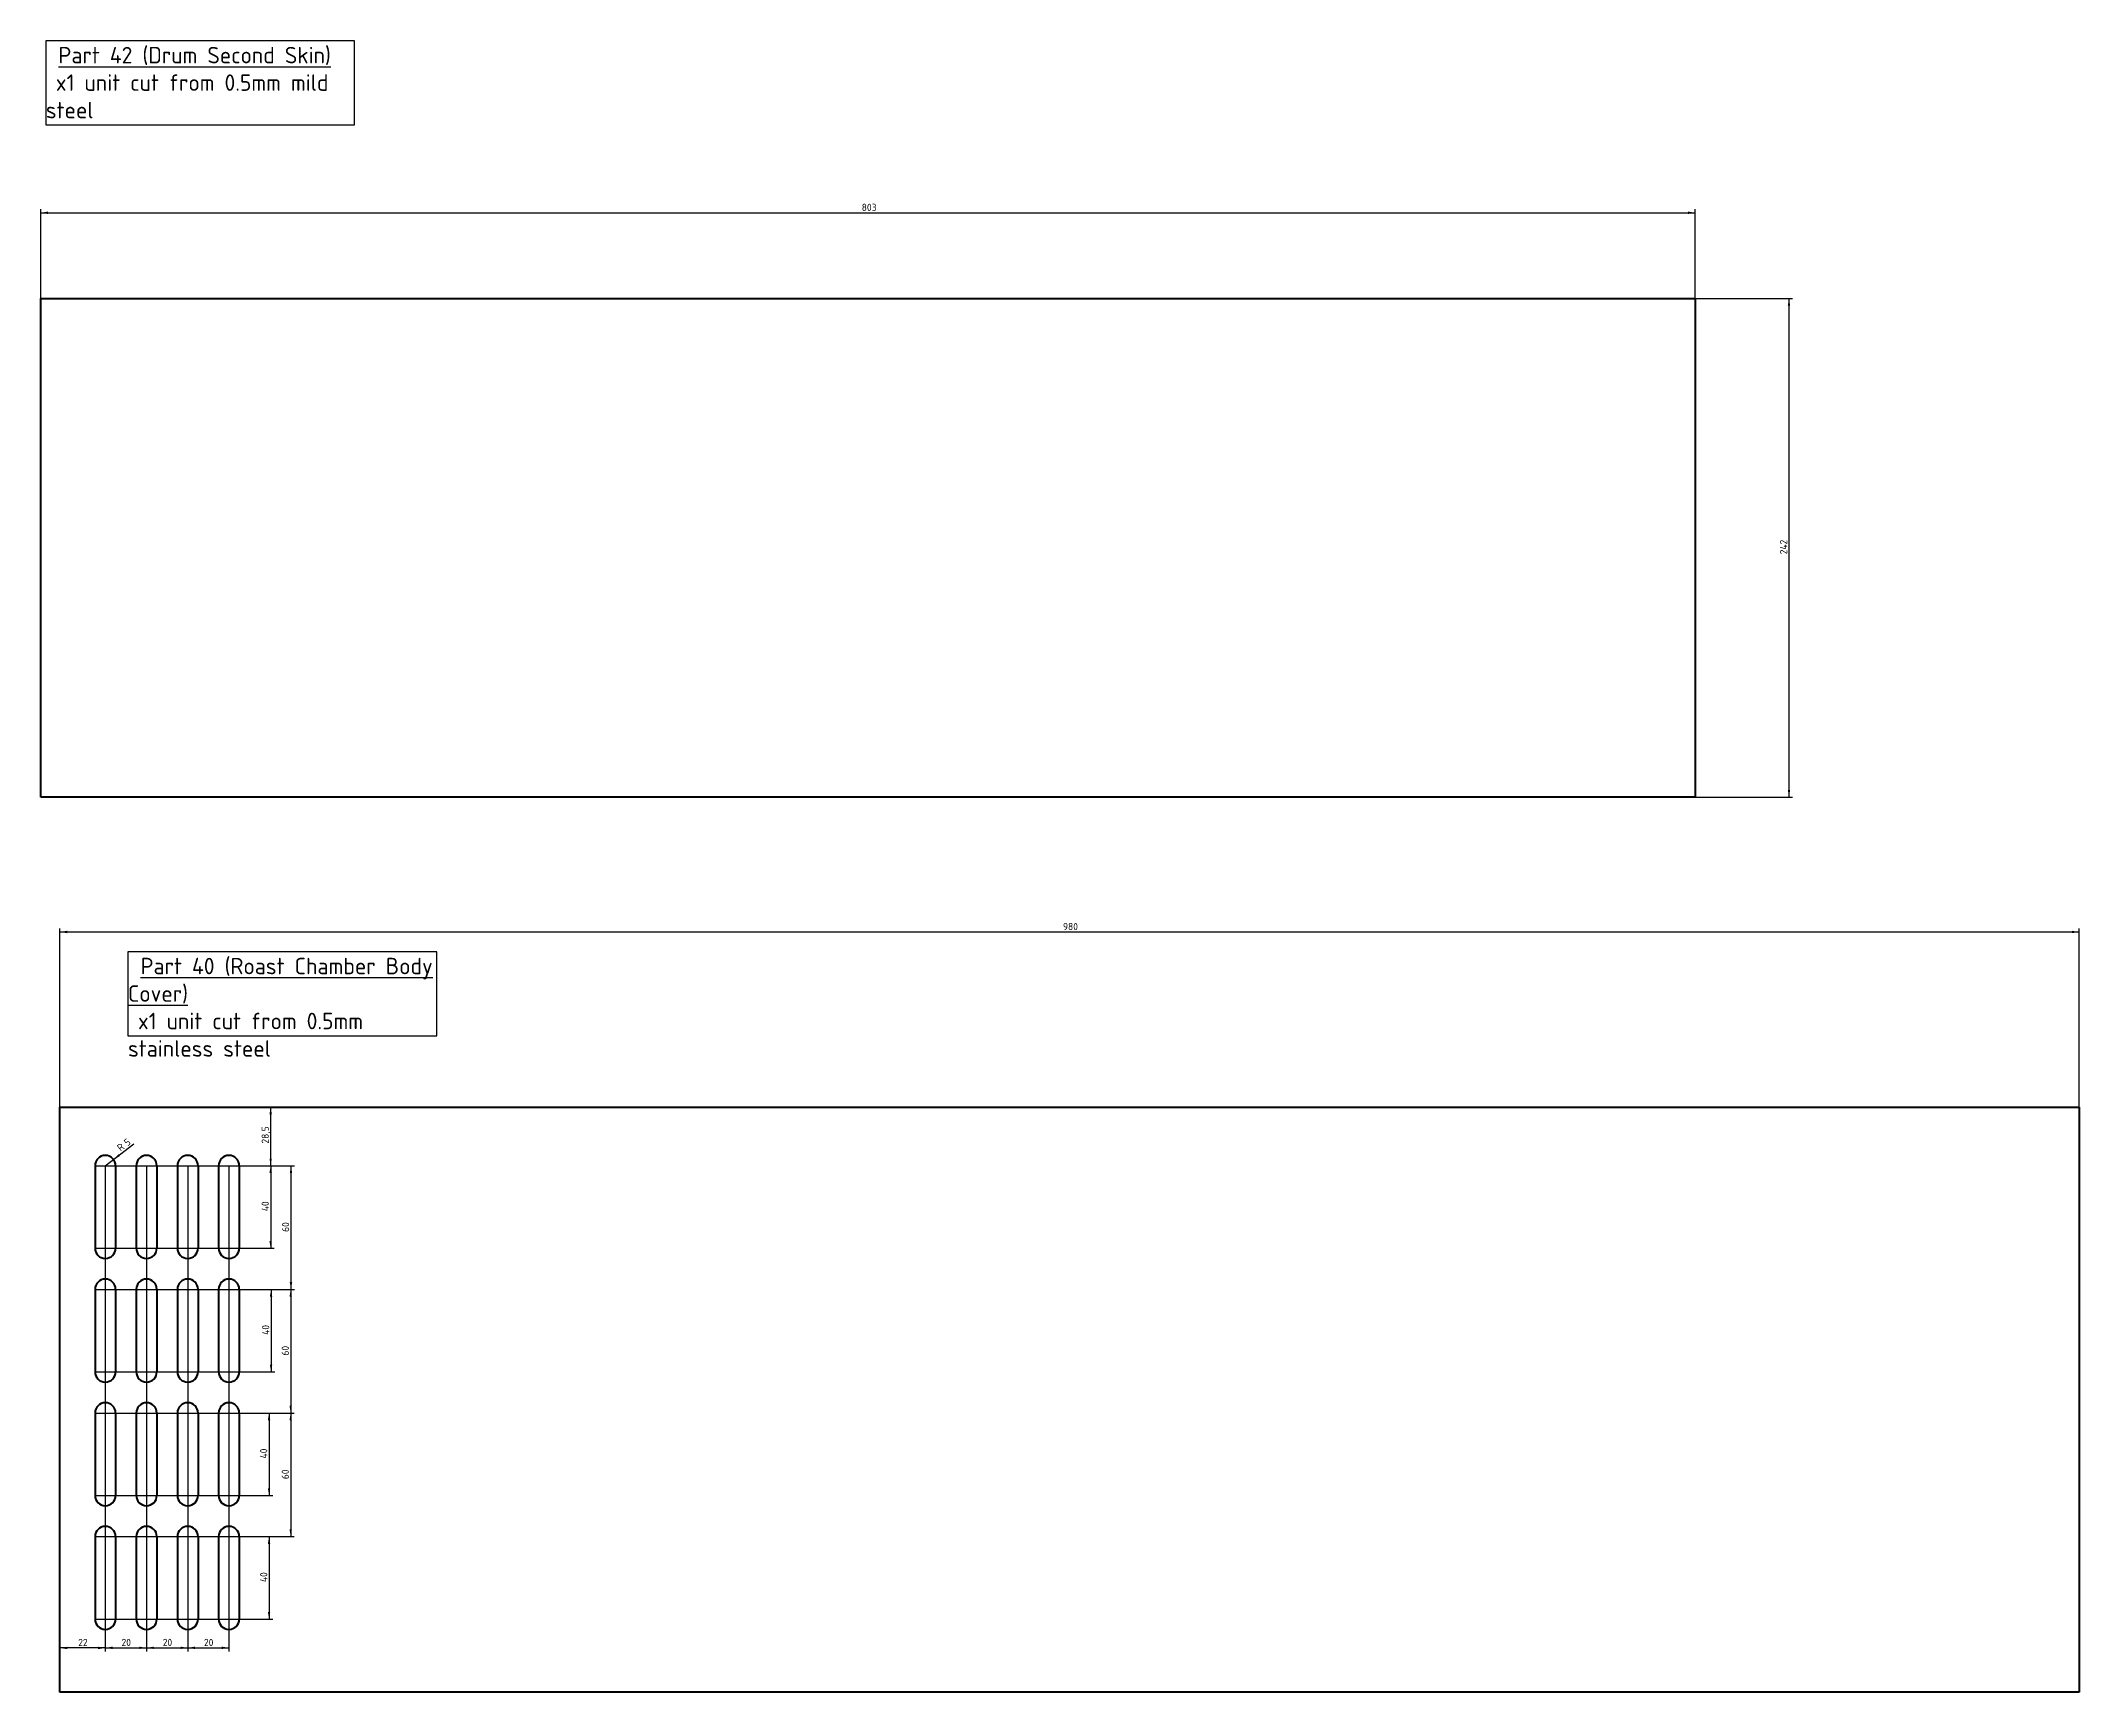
# Model space of a CAD drawing. Header units: millimetres. Extents: x 44 to 2242, y 25 to 832.
# Drawn here: x 1253 to 2242, y 29 to 830 of the extents above; entities that cross this region are included whole.
import ezdxf
from ezdxf.enums import TextEntityAlignment as Align

# ---------------------------------------------------------------- set-up
doc = ezdxf.new("R2010")
doc.units = ezdxf.units.MM
doc.layers.add('Default', color=7, linetype='Continuous')
doc.layers.add('Dimensions', color=7, linetype='Continuous')
doc.styles.add('SEACAD_Solid_Edge_ISO', font='seiso.ttf')
doc.dimstyles.new('ISO_(mm)', dxfattribs={"dimtxt": 3.5, "dimasz": 3.5, "dimexe": 1.75, "dimexo": 0, "dimgap": 0.875, "dimtad": 1, "dimtxsty": 'SEACAD_Solid_Edge_ISO', "dimblk1": '_SE_FILLED', "dimblk2": '_SE_FILLED', "dimsah": 1, "dimcen": 1.75, "dimadec": 0, "dimazin": 0, "dimtfac": 0.5, "dimtmove": 1, "dimatfit": 3, "dimfxl": 1, "dimtolj": 1, "dimarcsym": 0})

msp = doc.modelspace()

# ---------------------------------------------------------------- texts
at = {"layer": 'Default', "char_height": 10.054167, "width": 149.85551, "attachment_point": 1}
for s, insert in [('{\\fSolid Edge ISO|b0||i0||c0|p34;\\C7;\\L\\H10.05416667;\\W1.;\\T1.; }{\\fSolid Edge ISO|b0||i0||c0|p34;\\C7;\\L\\H8.;\\W1.;\\T1.;Part 42 (Drum Second Skin) \\P}{\\fSolid Edge ISO|b0||i0||c0|p34;\\C7;\\H8.;\\W1.;\\T1.; x1 unit cut from 0.5mm mild steel}', (1255.458, 827.354)), ('{\\fSolid Edge ISO|b0||i0||c0|p34;\\C7;\\L\\H10.05416667;\\W1.;\\T1.; }{\\fSolid Edge ISO|b0||i0||c0|p34;\\C7;\\L\\H8.;\\W1.;\\T1.;Part 40 (Roast Chamber Body Cover) \\P}{\\fSolid Edge ISO|b0||i0||c0|p34;\\C7;\\H8.;\\W1.;\\T1.; x1 unit cut from 0.5mm stainless steel}', (1295.318, 385.29))]:
    msp.add_mtext(s, dxfattribs=dict(at, insert=insert))

# ---------------------------------------------------------------- blocks, each defined once
blk = doc.blocks.new('DMBLK564')
at = {"layer": 'Dimensions', "linetype": 'Continuous', "lineweight": 25}
for points in [[(1265.81, 398.41), (1262.31, 397.82), (1265.81, 397.24)], [(2238.81, 398.41), (2238.81, 397.24), (2242.31, 397.82)]]:
    blk.add_hatch(color=7, dxfattribs=at).paths.add_polyline_path(points)
at = {"layer": 'Dimensions', "color": 7, "linetype": 'Continuous', "lineweight": 25}
for p, q in [((1262.31, 312.88), (1262.31, 399.57)), ((1262.31, 397.82), (2242.31, 397.82)), ((2242.31, 312.88), (2242.31, 399.57))]:
    blk.add_line(p, q, dxfattribs=at)
at = {"layer": 'Dimensions', "color": 7, "linetype": 'Continuous', "lineweight": 25, "style": 'SEACAD_Solid_Edge_ISO'}
blk.add_text('980', height=3.5, dxfattribs=at).set_placement((1749.09, 402.2), align=Align.TOP_LEFT)
blk = doc.blocks.new('_SE_FILLED')
at = {"color": 0}
blk.add_line((0, 0), (-1, 0), dxfattribs=at)
blk.add_solid([(0, 0), (-1, -0.1665), (-1, 0.1665), (0, 0)], dxfattribs=at)
blk = doc.blocks.new('DMBLK566')
at = {"layer": 'Dimensions', "linetype": 'Continuous', "lineweight": 25}
blk.add_hatch(color=7, dxfattribs=at).paths.add_polyline_path([(1290.72, 290), (1288.29, 287.41), (1291.42, 289.07)])
at = {"layer": 'Dimensions', "color": 7, "linetype": 'Continuous', "lineweight": 25}
blk.add_line((1284.31, 284.38), (1298.16, 294.94), dxfattribs=at)
at = {"layer": 'Dimensions', "color": 7, "linetype": 'Continuous', "lineweight": 25, "style": 'SEACAD_Solid_Edge_ISO'}
for s, p in [('5', (1292.96, 296.47)), ('R', (1289.64, 293.94))]:
    blk.add_text(s, height=3.5, rotation=37.3373, dxfattribs=at).set_placement(p, align=Align.TOP_LEFT)
blk = doc.blocks.new('DMBLK567')
at = {"layer": 'Dimensions', "linetype": 'Continuous', "lineweight": 25}
for points in [[(1365.15, 280.88), (1364.57, 284.38), (1363.98, 280.88)], [(1365.15, 247.88), (1363.98, 247.88), (1364.57, 244.38)]]:
    blk.add_hatch(color=7, dxfattribs=at).paths.add_polyline_path(points)
at = {"layer": 'Dimensions', "color": 7, "linetype": 'Continuous', "lineweight": 25}
for p, q in [((1279.31, 284.38), (1366.32, 284.38)), ((1364.57, 284.38), (1364.57, 244.38)), ((1279.31, 244.38), (1366.32, 244.38))]:
    blk.add_line(p, q, dxfattribs=at)
at = {"layer": 'Dimensions', "color": 7, "linetype": 'Continuous', "lineweight": 25, "style": 'SEACAD_Solid_Edge_ISO'}
blk.add_text('40', height=3.5, rotation=90, dxfattribs=at).set_placement((1360.19, 262.31), align=Align.TOP_LEFT)
blk = doc.blocks.new('DMBLK568')
at = {"layer": 'Dimensions', "linetype": 'Continuous', "lineweight": 25}
for points in [[(1265.81, 49.79), (1265.81, 50.96), (1262.31, 50.37)], [(1280.81, 49.79), (1284.31, 50.37), (1280.81, 50.96)]]:
    blk.add_hatch(color=7, dxfattribs=at).paths.add_polyline_path(points)
at = {"layer": 'Dimensions', "color": 7, "linetype": 'Continuous', "lineweight": 25}
for p, q in [((1284.31, 284.38), (1284.31, 48.62)), ((1284.31, 50.37), (1262.31, 50.37))]:
    blk.add_line(p, q, dxfattribs=at)
at = {"layer": 'Dimensions', "color": 7, "linetype": 'Continuous', "lineweight": 25, "style": 'SEACAD_Solid_Edge_ISO'}
blk.add_text('22', height=3.5, dxfattribs=at).set_placement((1271.17, 54.75), align=Align.TOP_LEFT)
blk = doc.blocks.new('DMBLK569')
at = {"layer": 'Dimensions', "linetype": 'Continuous', "lineweight": 25}
for points in [[(1365.15, 309.38), (1364.57, 312.88), (1363.98, 309.38)], [(1365.15, 287.88), (1363.98, 287.88), (1364.57, 284.38)]]:
    blk.add_hatch(color=7, dxfattribs=at).paths.add_polyline_path(points)
at = {"layer": 'Dimensions', "color": 7, "linetype": 'Continuous', "lineweight": 25}
for p, q in [((1364.57, 284.38), (1364.57, 312.88)), ((1284.31, 284.38), (1366.32, 284.38))]:
    blk.add_line(p, q, dxfattribs=at)
at = {"layer": 'Dimensions', "color": 7, "linetype": 'Continuous', "lineweight": 25, "style": 'SEACAD_Solid_Edge_ISO'}
blk.add_text('28,5', height=3.5, rotation=90, dxfattribs=at).set_placement((1360.19, 295.13), align=Align.TOP_LEFT)
blk = doc.blocks.new('DMBLK570')
at = {"layer": 'Dimensions', "linetype": 'Continuous', "lineweight": 25}
for points in [[(1375.01, 280.88), (1374.42, 284.38), (1373.84, 280.88)], [(1375.01, 227.88), (1373.84, 227.88), (1374.42, 224.38)]]:
    blk.add_hatch(color=7, dxfattribs=at).paths.add_polyline_path(points)
at = {"layer": 'Dimensions', "color": 7, "linetype": 'Continuous', "lineweight": 25}
for p, q in [((1284.31, 284.38), (1376.17, 284.38)), ((1374.42, 284.38), (1374.42, 224.38)), ((1284.31, 224.38), (1376.17, 224.38))]:
    blk.add_line(p, q, dxfattribs=at)
at = {"layer": 'Dimensions', "color": 7, "linetype": 'Continuous', "lineweight": 25, "style": 'SEACAD_Solid_Edge_ISO'}
blk.add_text('60', height=3.5, rotation=90, dxfattribs=at).set_placement((1370.05, 252.27), align=Align.TOP_LEFT)
blk = doc.blocks.new('DMBLK571')
at = {"layer": 'Dimensions', "linetype": 'Continuous', "lineweight": 25}
for points in [[(1374.87, 220.88), (1374.29, 224.38), (1373.71, 220.88)], [(1374.87, 167.88), (1373.71, 167.88), (1374.29, 164.38)]]:
    blk.add_hatch(color=7, dxfattribs=at).paths.add_polyline_path(points)
at = {"layer": 'Dimensions', "color": 7, "linetype": 'Continuous', "lineweight": 25}
for p, q in [((1284.31, 224.38), (1376.04, 224.38)), ((1374.29, 224.38), (1374.29, 164.38)), ((1284.31, 164.38), (1376.04, 164.38))]:
    blk.add_line(p, q, dxfattribs=at)
at = {"layer": 'Dimensions', "color": 7, "linetype": 'Continuous', "lineweight": 25, "style": 'SEACAD_Solid_Edge_ISO'}
blk.add_text('60', height=3.5, rotation=90, dxfattribs=at).set_placement((1369.92, 192.27), align=Align.TOP_LEFT)
blk = doc.blocks.new('DMBLK572')
at = {"layer": 'Dimensions', "linetype": 'Continuous', "lineweight": 25}
for points in [[(1374.87, 160.88), (1374.29, 164.38), (1373.71, 160.88)], [(1374.87, 107.88), (1373.71, 107.88), (1374.29, 104.38)]]:
    blk.add_hatch(color=7, dxfattribs=at).paths.add_polyline_path(points)
at = {"layer": 'Dimensions', "color": 7, "linetype": 'Continuous', "lineweight": 25}
for p, q in [((1284.31, 164.38), (1376.04, 164.38)), ((1374.29, 164.38), (1374.29, 104.38)), ((1284.31, 104.38), (1376.04, 104.38))]:
    blk.add_line(p, q, dxfattribs=at)
at = {"layer": 'Dimensions', "color": 7, "linetype": 'Continuous', "lineweight": 25, "style": 'SEACAD_Solid_Edge_ISO'}
blk.add_text('60', height=3.5, rotation=90, dxfattribs=at).set_placement((1369.92, 132.27), align=Align.TOP_LEFT)
blk = doc.blocks.new('DMBLK573')
at = {"layer": 'Dimensions', "linetype": 'Continuous', "lineweight": 25}
for points in [[(1365.35, 220.88), (1364.77, 224.38), (1364.19, 220.88)], [(1365.35, 187.88), (1364.19, 187.88), (1364.77, 184.38)]]:
    blk.add_hatch(color=7, dxfattribs=at).paths.add_polyline_path(points)
at = {"layer": 'Dimensions', "color": 7, "linetype": 'Continuous', "lineweight": 25}
for p, q in [((1279.31, 224.38), (1366.52, 224.38)), ((1364.77, 224.38), (1364.77, 184.38)), ((1279.31, 184.38), (1366.52, 184.38))]:
    blk.add_line(p, q, dxfattribs=at)
at = {"layer": 'Dimensions', "color": 7, "linetype": 'Continuous', "lineweight": 25, "style": 'SEACAD_Solid_Edge_ISO'}
blk.add_text('40', height=3.5, rotation=90, dxfattribs=at).set_placement((1360.39, 202.31), align=Align.TOP_LEFT)
blk = doc.blocks.new('DMBLK574')
at = {"layer": 'Dimensions', "linetype": 'Continuous', "lineweight": 25}
for points in [[(1364.37, 160.88), (1363.79, 164.38), (1363.21, 160.88)], [(1364.37, 127.88), (1363.21, 127.88), (1363.79, 124.38)]]:
    blk.add_hatch(color=7, dxfattribs=at).paths.add_polyline_path(points)
at = {"layer": 'Dimensions', "color": 7, "linetype": 'Continuous', "lineweight": 25}
for p, q in [((1279.31, 164.38), (1365.54, 164.38)), ((1363.79, 164.38), (1363.79, 124.38)), ((1279.31, 124.38), (1365.54, 124.38))]:
    blk.add_line(p, q, dxfattribs=at)
at = {"layer": 'Dimensions', "color": 7, "linetype": 'Continuous', "lineweight": 25, "style": 'SEACAD_Solid_Edge_ISO'}
blk.add_text('40', height=3.5, rotation=90, dxfattribs=at).set_placement((1359.42, 142.31), align=Align.TOP_LEFT)
blk = doc.blocks.new('DMBLK575')
at = {"layer": 'Dimensions', "linetype": 'Continuous', "lineweight": 25}
for points in [[(1364.37, 100.88), (1363.79, 104.38), (1363.21, 100.88)], [(1364.37, 67.88), (1363.21, 67.88), (1363.79, 64.38)]]:
    blk.add_hatch(color=7, dxfattribs=at).paths.add_polyline_path(points)
at = {"layer": 'Dimensions', "color": 7, "linetype": 'Continuous', "lineweight": 25}
for p, q in [((1279.31, 104.38), (1365.54, 104.38)), ((1363.79, 104.38), (1363.79, 64.38)), ((1279.31, 64.38), (1365.54, 64.38))]:
    blk.add_line(p, q, dxfattribs=at)
at = {"layer": 'Dimensions', "color": 7, "linetype": 'Continuous', "lineweight": 25, "style": 'SEACAD_Solid_Edge_ISO'}
blk.add_text('40', height=3.5, rotation=90, dxfattribs=at).set_placement((1359.42, 82.31), align=Align.TOP_LEFT)
blk = doc.blocks.new('DMBLK576')
at = {"layer": 'Dimensions', "linetype": 'Continuous', "lineweight": 25}
for points in [[(1287.81, 49.84), (1287.81, 51), (1284.31, 50.42)], [(1300.81, 49.84), (1304.31, 50.42), (1300.81, 51)]]:
    blk.add_hatch(color=7, dxfattribs=at).paths.add_polyline_path(points)
at = {"layer": 'Dimensions', "color": 7, "linetype": 'Continuous', "lineweight": 25}
for p, q in [((1284.31, 284.38), (1284.31, 48.67)), ((1304.31, 284.38), (1304.31, 48.67)), ((1284.31, 50.42), (1304.31, 50.42))]:
    blk.add_line(p, q, dxfattribs=at)
at = {"layer": 'Dimensions', "color": 7, "linetype": 'Continuous', "lineweight": 25, "style": 'SEACAD_Solid_Edge_ISO'}
blk.add_text('20', height=3.5, dxfattribs=at).set_placement((1292.2, 54.8), align=Align.TOP_LEFT)
blk = doc.blocks.new('DMBLK577')
at = {"layer": 'Dimensions', "linetype": 'Continuous', "lineweight": 25}
for points in [[(1307.81, 49.84), (1307.81, 51), (1304.31, 50.42)], [(1320.81, 49.84), (1324.31, 50.42), (1320.81, 51)]]:
    blk.add_hatch(color=7, dxfattribs=at).paths.add_polyline_path(points)
at = {"layer": 'Dimensions', "color": 7, "linetype": 'Continuous', "lineweight": 25}
for p, q in [((1304.31, 284.38), (1304.31, 48.67)), ((1324.31, 284.38), (1324.31, 48.67)), ((1304.31, 50.42), (1324.31, 50.42))]:
    blk.add_line(p, q, dxfattribs=at)
at = {"layer": 'Dimensions', "color": 7, "linetype": 'Continuous', "lineweight": 25, "style": 'SEACAD_Solid_Edge_ISO'}
blk.add_text('20', height=3.5, dxfattribs=at).set_placement((1312.2, 54.8), align=Align.TOP_LEFT)
blk = doc.blocks.new('DMBLK578')
at = {"layer": 'Dimensions', "linetype": 'Continuous', "lineweight": 25}
for points in [[(1327.81, 49.84), (1327.81, 51), (1324.31, 50.42)], [(1340.81, 49.84), (1344.31, 50.42), (1340.81, 51)]]:
    blk.add_hatch(color=7, dxfattribs=at).paths.add_polyline_path(points)
at = {"layer": 'Dimensions', "color": 7, "linetype": 'Continuous', "lineweight": 25}
for p, q in [((1324.31, 284.38), (1324.31, 48.67)), ((1344.31, 284.38), (1344.31, 48.67)), ((1324.31, 50.42), (1344.31, 50.42))]:
    blk.add_line(p, q, dxfattribs=at)
at = {"layer": 'Dimensions', "color": 7, "linetype": 'Continuous', "lineweight": 25, "style": 'SEACAD_Solid_Edge_ISO'}
blk.add_text('20', height=3.5, dxfattribs=at).set_placement((1332.2, 54.8), align=Align.TOP_LEFT)
blk = doc.blocks.new('DMBLK594')
at = {"layer": 'Dimensions', "linetype": 'Continuous', "lineweight": 25}
for points in [[(1256.49, 747.43), (1252.99, 746.85), (1256.49, 746.27)], [(2052.49, 747.43), (2052.49, 746.27), (2055.99, 746.85)]]:
    blk.add_hatch(color=7, dxfattribs=at).paths.add_polyline_path(points)
at = {"layer": 'Dimensions', "color": 7, "linetype": 'Continuous', "lineweight": 25}
for p, q in [((1252.99, 705.29), (1252.99, 748.6)), ((1252.99, 746.85), (2055.99, 746.85)), ((2055.99, 705.29), (2055.99, 748.6))]:
    blk.add_line(p, q, dxfattribs=at)
at = {"layer": 'Dimensions', "color": 7, "linetype": 'Continuous', "lineweight": 25, "style": 'SEACAD_Solid_Edge_ISO'}
blk.add_text('803', height=3.5, dxfattribs=at).set_placement((1651.43, 751.23), align=Align.TOP_LEFT)
blk = doc.blocks.new('DMBLK595')
at = {"layer": 'Dimensions', "linetype": 'Continuous', "lineweight": 25}
for points in [[(2102.03, 701.79), (2101.45, 705.29), (2100.87, 701.79)], [(2102.03, 466.79), (2100.87, 466.79), (2101.45, 463.29)]]:
    blk.add_hatch(color=7, dxfattribs=at).paths.add_polyline_path(points)
at = {"layer": 'Dimensions', "color": 7, "linetype": 'Continuous', "lineweight": 25}
for p, q in [((2055.99, 705.29), (2103.2, 705.29)), ((2101.45, 705.29), (2101.45, 463.29)), ((2055.99, 463.29), (2103.2, 463.29))]:
    blk.add_line(p, q, dxfattribs=at)
at = {"layer": 'Dimensions', "color": 7, "linetype": 'Continuous', "lineweight": 25, "style": 'SEACAD_Solid_Edge_ISO'}
blk.add_text('242', height=3.5, rotation=90, dxfattribs=at).set_placement((2097.08, 581.11), align=Align.TOP_LEFT)

# ---------------------------------------------------------------- dimensions: what is measured, and where the dimension line sits
at = {"layer": 'Dimensions', "color": 7, "linetype": 'Continuous', "lineweight": 25}
for base, p1, p2, angle, picture, middle, dimtype in [((1252.993, 746.851), (1252.993, 705.288), (2055.993, 705.288), 0, 'DMBLK594', (1654.493, 746.851), 161), ((2101.451, 705.288), (2055.993, 705.288), (2055.993, 463.288), 270, 'DMBLK595', (2101.451, 584.288), 161), ((1262.313, 397.822), (1262.313, 312.876), (2242.313, 312.876), 0, 'DMBLK564', (1752.313, 397.822), 161), ((1364.565, 312.876), (1284.313, 284.376), (1262.313, 312.876), 90, 'DMBLK569', (1364.565, 298.626), 160), ((1364.565, 284.376), (1279.313, 284.376), (1279.313, 244.376), 270, 'DMBLK567', (1364.565, 264.376), 161), ((1374.424, 284.376), (1284.313, 284.376), (1284.313, 224.376), 270, 'DMBLK570', (1374.424, 254.376), 161), ((1284.313, 50.421), (1284.313, 284.376), (1304.313, 284.376), 0, 'DMBLK576', (1294.313, 50.421), 161), ((1304.313, 50.421), (1304.313, 284.376), (1324.313, 284.376), 0, 'DMBLK577', (1314.313, 50.421), 161), ((1324.313, 50.421), (1324.313, 284.376), (1344.313, 284.376), 0, 'DMBLK578', (1334.313, 50.421), 161), ((1364.769, 224.376), (1279.313, 224.376), (1279.313, 184.376), 270, 'DMBLK573', (1364.769, 204.376), 161), ((1374.291, 224.376), (1284.313, 224.376), (1284.313, 164.376), 270, 'DMBLK571', (1374.291, 194.376), 161), ((1363.791, 164.376), (1279.313, 164.376), (1279.313, 124.376), 270, 'DMBLK574', (1363.791, 144.376), 161), ((1374.291, 164.376), (1284.313, 164.376), (1284.313, 104.376), 270, 'DMBLK572', (1374.291, 134.376), 161), ((1363.791, 104.376), (1279.313, 104.376), (1279.313, 64.376), 270, 'DMBLK575', (1363.791, 84.376), 161)]:
    dim = msp.add_linear_dim(base=base, p1=p1, p2=p2, angle=angle, text='\\A1;<>', dimstyle='ISO_(mm)', override={"dimtmove": 0, "dimtolj": 0}, dxfattribs=at)
    dim.commit()
    dim.dimension.update_dxf_attribs({"geometry": picture, "text_midpoint": middle, "dimtype": dimtype})
dim = msp.add_linear_dim(base=(1262.313, 50.373), p1=(1284.313, 284.376), p2=(1262.313, 312.876), text='\\A1;<>', dimstyle='ISO_(mm)', override={"dimtmove": 0, "dimtolj": 0}, dxfattribs=at)
dim.commit()
dim.dimension.update_dxf_attribs({"geometry": 'DMBLK568', "text_midpoint": (1273.313, 50.373), "dimtype": 160})
dim = msp.add_radius_dim(center=(1284.313, 284.376), mpoint=(1288.288, 287.409), text='\\A1;<>', dimstyle='ISO_(mm)', override={"dimtmove": 0}, dxfattribs=at)
dim.commit()
dim.dimension.update_dxf_attribs({"geometry": 'DMBLK566', "text_midpoint": (1291.321, 289.722), "dimtype": 164})

# ---------------------------------------------------------------- linework, layer by layer
at = {"layer": 'Default', "color": 7, "linetype": 'Continuous', "lineweight": 50}
for p, q in [((1252.993, 705.288), (2055.993, 705.288)), ((1252.993, 463.288), (1252.993, 705.288)), ((2055.993, 705.288), (2055.993, 463.288)), ((2055.993, 463.288), (1252.993, 463.288)), ((1262.313, 312.876), (2242.313, 312.876)), ((1262.313, 28.876), (1262.313, 312.876)), ((2242.313, 312.876), (2242.313, 28.876)), ((1279.313, 284.376), (1279.313, 244.376)), ((1289.313, 284.376), (1289.313, 244.376)), ((1299.313, 284.376), (1299.313, 244.376)), ((1309.313, 284.376), (1309.313, 244.376)), ((1319.313, 284.376), (1319.313, 244.376)), ((1329.313, 284.376), (1329.313, 244.376)), ((1339.313, 284.376), (1339.313, 244.376)), ((1349.313, 284.376), (1349.313, 244.376)), ((1279.313, 224.376), (1279.313, 184.376)), ((1289.313, 224.376), (1289.313, 184.376)), ((1299.313, 224.376), (1299.313, 184.376)), ((1309.313, 224.376), (1309.313, 184.376)), ((1319.313, 224.376), (1319.313, 184.376)), ((1329.313, 224.376), (1329.313, 184.376)), ((1339.313, 224.376), (1339.313, 184.376)), ((1349.313, 224.376), (1349.313, 184.376)), ((1279.313, 164.376), (1279.313, 124.376)), ((1289.313, 164.376), (1289.313, 124.376)), ((1299.313, 164.376), (1299.313, 124.376)), ((1309.313, 164.376), (1309.313, 124.376)), ((1319.313, 164.376), (1319.313, 124.376)), ((1329.313, 164.376), (1329.313, 124.376)), ((1339.313, 164.376), (1339.313, 124.376)), ((1349.313, 164.376), (1349.313, 124.376)), ((1279.313, 104.376), (1279.313, 64.376)), ((1289.313, 104.376), (1289.313, 64.376)), ((1299.313, 104.376), (1299.313, 64.376)), ((1309.313, 104.376), (1309.313, 64.376)), ((1319.313, 104.376), (1319.313, 64.376)), ((1329.313, 104.376), (1329.313, 64.376)), ((1339.313, 104.376), (1339.313, 64.376)), ((1349.313, 104.376), (1349.313, 64.376)), ((2242.313, 28.876), (1262.313, 28.876))]:
    msp.add_line(p, q, dxfattribs=at)
at = {"layer": 'Default', "color": 7, "linetype": 'Continuous', "lineweight": 30}
for points in [[(1255.458, 830.325), (1255.458, 789.5), (1405.314, 789.5), (1405.314, 830.325), (1255.458, 830.325)], [(1295.318, 388.261), (1295.318, 347.437), (1445.174, 347.437), (1445.174, 388.261), (1295.318, 388.261)]]:
    msp.add_lwpolyline(points, dxfattribs=at)
at = {"layer": 'Default', "color": 7, "linetype": 'Continuous', "lineweight": 50}
for centre, start, end in [((1284.313, 284.376), 0, 180), ((1304.313, 284.376), 0, 180), ((1324.313, 284.376), 0, 180), ((1344.313, 284.376), 0, 180), ((1284.313, 244.376), 180, 0), ((1304.313, 244.376), 180, 0), ((1324.313, 244.376), 180, 0), ((1344.313, 244.376), 180, 0), ((1284.313, 224.376), 0, 180), ((1304.313, 224.376), 0, 180), ((1324.313, 224.376), 0, 180), ((1344.313, 224.376), 0, 180), ((1284.313, 184.376), 180, 0), ((1304.313, 184.376), 180, 0), ((1324.313, 184.376), 180, 0), ((1344.313, 184.376), 180, 0), ((1284.313, 164.376), 0, 180), ((1304.313, 164.376), 0, 180), ((1324.313, 164.376), 0, 180), ((1344.313, 164.376), 0, 180), ((1284.313, 124.376), 180, 360), ((1304.313, 124.376), 180, 360), ((1324.313, 124.376), 180, 360), ((1344.313, 124.376), 180, 360), ((1284.313, 104.376), 0, 180), ((1304.313, 104.376), 0, 180), ((1324.313, 104.376), 0, 180), ((1344.313, 104.376), 0, 180), ((1284.313, 64.376), 180, 360), ((1304.313, 64.376), 180, 360), ((1324.313, 64.376), 180, 360), ((1344.313, 64.376), 180, 360)]:
    msp.add_arc(centre, 5, start, end, dxfattribs=at)

msp.set_redraw_order([(e.dxf.handle, doc.entitydb.next_handle()) for e in msp.query("TEXT MTEXT ATTDEF DIMENSION ARC_DIMENSION")])  # texts and dimensions are drawn at this point

doc.saveas('drawing.dxf')
